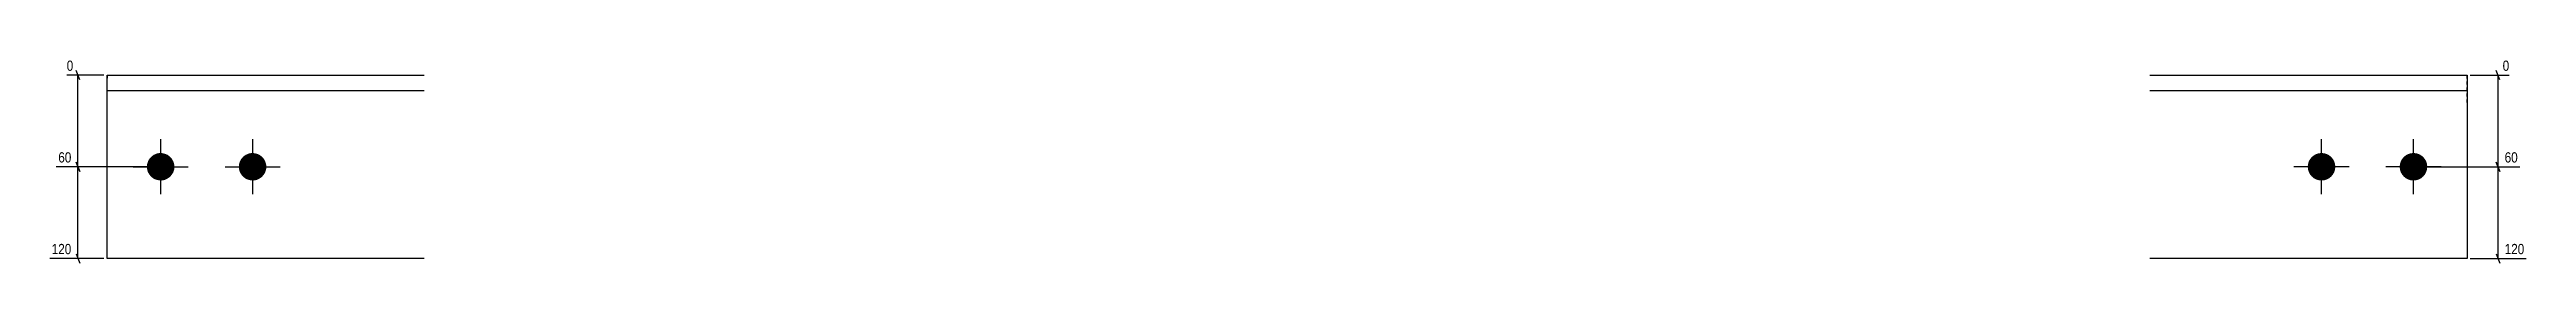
# Model space of a CAD drawing. Header units: millimetres. Extents: x 7 to 15068, y 3 to 600.
# Drawn here: x 6395 to 8011, y 5 to 139 of the extents above; entities that cross this region are included whole.
import ezdxf

# ---------------------------------------------------------------- set-up
doc = ezdxf.new("R2010")
doc.units = ezdxf.units.MM
doc.linetypes.add('DXK_LINE_DOT2', pattern=[3.9198, 1.9599, -1.9599])
doc.layers.add('MÅLSÆTNING', color=7, linetype='Continuous')
doc.layers.add('STÅL', color=7, linetype='Continuous')
doc.styles.add('Arial Narrow', font='ARIALN.TTF', dxfattribs={"height": 0.2})

msp = doc.modelspace()

# ---------------------------------------------------------------- hatches: boundary and pattern name
at = {"layer": 'STÅL', "linetype": 'Continuous'}
for points in [[(6468.1, 76.7), (6469.9, 76.3), (6471.6, 75.6), (6473.2, 74.4), (6474.4, 73), (6475.3, 71.4), (6475.9, 69.6), (6476.1, 67.7), (6475.9, 65.9), (6475.3, 64.1), (6474.3, 62.5), (6473.1, 61.1), (6471.5, 60), (6469.8, 59.2), (6468, 58.8), (6466.1, 58.9), (6464.2, 59.3), (6462.5, 60), (6461, 61.2), (6459.8, 62.6), (6458.8, 64.2), (6458.3, 66), (6458.1, 67.9), (6458.3, 69.7), (6458.9, 71.5), (6459.8, 73.1), (6461.1, 74.5), (6462.6, 75.6), (6464.4, 76.4), (6466.2, 76.8)], [(6528.1, 76.7), (6529.9, 76.3), (6531.6, 75.6), (6533.2, 74.4), (6534.4, 73), (6535.3, 71.4), (6535.9, 69.6), (6536.1, 67.7), (6535.9, 65.9), (6535.3, 64.1), (6534.3, 62.5), (6533.1, 61.1), (6531.5, 60), (6529.8, 59.2), (6528, 58.8), (6526.1, 58.9), (6524.2, 59.3), (6522.5, 60), (6521, 61.2), (6519.8, 62.6), (6518.8, 64.2), (6518.3, 66), (6518.1, 67.9), (6518.3, 69.7), (6518.9, 71.5), (6519.8, 73.1), (6521.1, 74.5), (6522.6, 75.6), (6524.4, 76.4), (6526.2, 76.8)], [(7877.1, 58.8, -1), (7877.1, 76.8, -1)], [(7937.1, 58.8, -1), (7937.1, 76.8, -1)]]:
    msp.add_hatch(color=96, dxfattribs=at).paths.add_polyline_path(points)

# ---------------------------------------------------------------- linework, layer by layer
at = {"layer": 'MÅLSÆTNING', "color": 7, "linetype": 'Continuous'}
for p, q in [((6414.3, 124.8), (6411.9, 130.8)), ((7993.5, 124.8), (7991.1, 130.8)), ((6430.1, 127.8), (6405.8, 127.8)), ((7974.1, 127.8), (7999.6, 127.8)), ((7992.3, 67.8), (7992.3, 127.8)), ((6465.1, 67.8), (6399, 67.8)), ((6414.3, 64.8), (6411.9, 70.8)), ((6413.1, 7.8), (6413.1, 67.8)), ((7939.1, 67.8), (8006.4, 67.8)), ((7939.1, 67.8), (8006.4, 67.8)), ((7991.1, 70.8), (7993.5, 64.8)), ((7993.5, 64.8), (7991.1, 70.8)), ((7992.3, 7.8), (7992.3, 67.8)), ((6430.1, 7.8), (6394.7, 7.8)), ((6411.9, 10.8), (6414.3, 4.8)), ((7974.1, 7.8), (8010.7, 7.8)), ((7991.1, 10.8), (7993.5, 4.8))]:
    msp.add_line(p, q, dxfattribs=at)
at = {"layer": 'STÅL', "color": 2, "linetype": 'Continuous'}
for p, q in [((6432.1, 8.3), (6432.1, 127.8)), ((6432.1, 127.8), (6639.1, 127.8)), ((6432.1, 117.8), (6639.1, 117.8)), ((7765.1, 127.8), (7972.1, 127.8)), ((7765.1, 117.8), (7972.1, 117.8)), ((7972.1, 127.8), (7972.1, 7.8)), ((6432.1, 7.8), (6432.1, 8.3)), ((6639.1, 7.8), (6432.1, 7.8)), ((7972.1, 7.8), (7765.1, 7.8))]:
    msp.add_line(p, q, dxfattribs=at)
at = {"layer": 'STÅL', "color": 7, "linetype": 'DXK_LINE_DOT2'}
for p, q in [((6432.1, 127.8), (6432.1, 124.3)), ((7972.1, 109.8), (7972.1, 127.8))]:
    msp.add_line(p, q, dxfattribs=at)
at = {"layer": 'STÅL', "color": 96, "linetype": 'Continuous'}
for p, q in [((6467.1, 85.8), (6467.1, 49.8)), ((6527.1, 85.8), (6527.1, 49.8)), ((7877.1, 49.8), (7877.1, 85.8)), ((7937.1, 49.8), (7937.1, 85.8)), ((6449.1, 67.8), (6485.1, 67.8)), ((6509.1, 67.8), (6545.1, 67.8)), ((7895.1, 67.8), (7859.1, 67.8)), ((7955.1, 67.8), (7919.1, 67.8))]:
    msp.add_line(p, q, dxfattribs=at)

# ---------------------------------------------------------------- next in the draw order: wipeouts: each hides what was drawn before it
at = {"color": 0, "linetype": 'Continuous'}
for points in [[(8001, 129.2), (8001, 139), (7993.9, 139), (7993.9, 129.2)], [(6410.2, 69.2), (6410.2, 79), (6398.9, 79), (6398.9, 69.2)], [(8006.6, 69.2), (8006.6, 79), (7995.2, 79), (7995.2, 69.2)], [(6410.2, 9.2), (6410.2, 19), (6394.6, 19), (6394.6, 9.2)], [(8010.8, 9.2), (8010.8, 19), (7995.2, 19), (7995.2, 9.2)]]:
    msp.add_wipeout(points, dxfattribs=at).dxf.layer = 'MÅLSÆTNING'

# ---------------------------------------------------------------- next in the draw order: linework, layer by layer
at = {"layer": 'MÅLSÆTNING', "color": 7, "linetype": 'Continuous'}
for p, q in [((6413.1, 67.8), (6413.1, 127.8)), ((6465.1, 67.8), (6399, 67.8)), ((6411.9, 70.8), (6414.3, 64.8))]:
    msp.add_line(p, q, dxfattribs=at)

# ---------------------------------------------------------------- next in the draw order: texts
at = {"layer": 'MÅLSÆTNING', "color": 3, "linetype": 'Continuous', "style": 'Arial Narrow'}
for s, p in [('0', (7995.3, 130.6)), ('60', (6400.3, 70.6)), ('60', (7996.6, 70.6)), ('120', (6396, 10.6)), ('120', (7996.6, 10.6))]:
    msp.add_text(s, height=6.68, dxfattribs=at).set_placement(p)

# ---------------------------------------------------------------- next in the draw order: wipeouts: each hides what was drawn before it
at = {"color": 0, "linetype": 'Continuous'}
msp.add_wipeout([(6411.5, 129.2), (6411.5, 139), (6404.4, 139), (6404.4, 129.2)], dxfattribs=at).dxf.layer = 'MÅLSÆTNING'

# ---------------------------------------------------------------- next in the draw order: texts
at = {"layer": 'MÅLSÆTNING', "color": 3, "linetype": 'Continuous', "style": 'Arial Narrow'}
msp.add_text('0', height=6.68, dxfattribs=at).set_placement((6405.8, 130.6))

doc.saveas('drawing.dxf')
